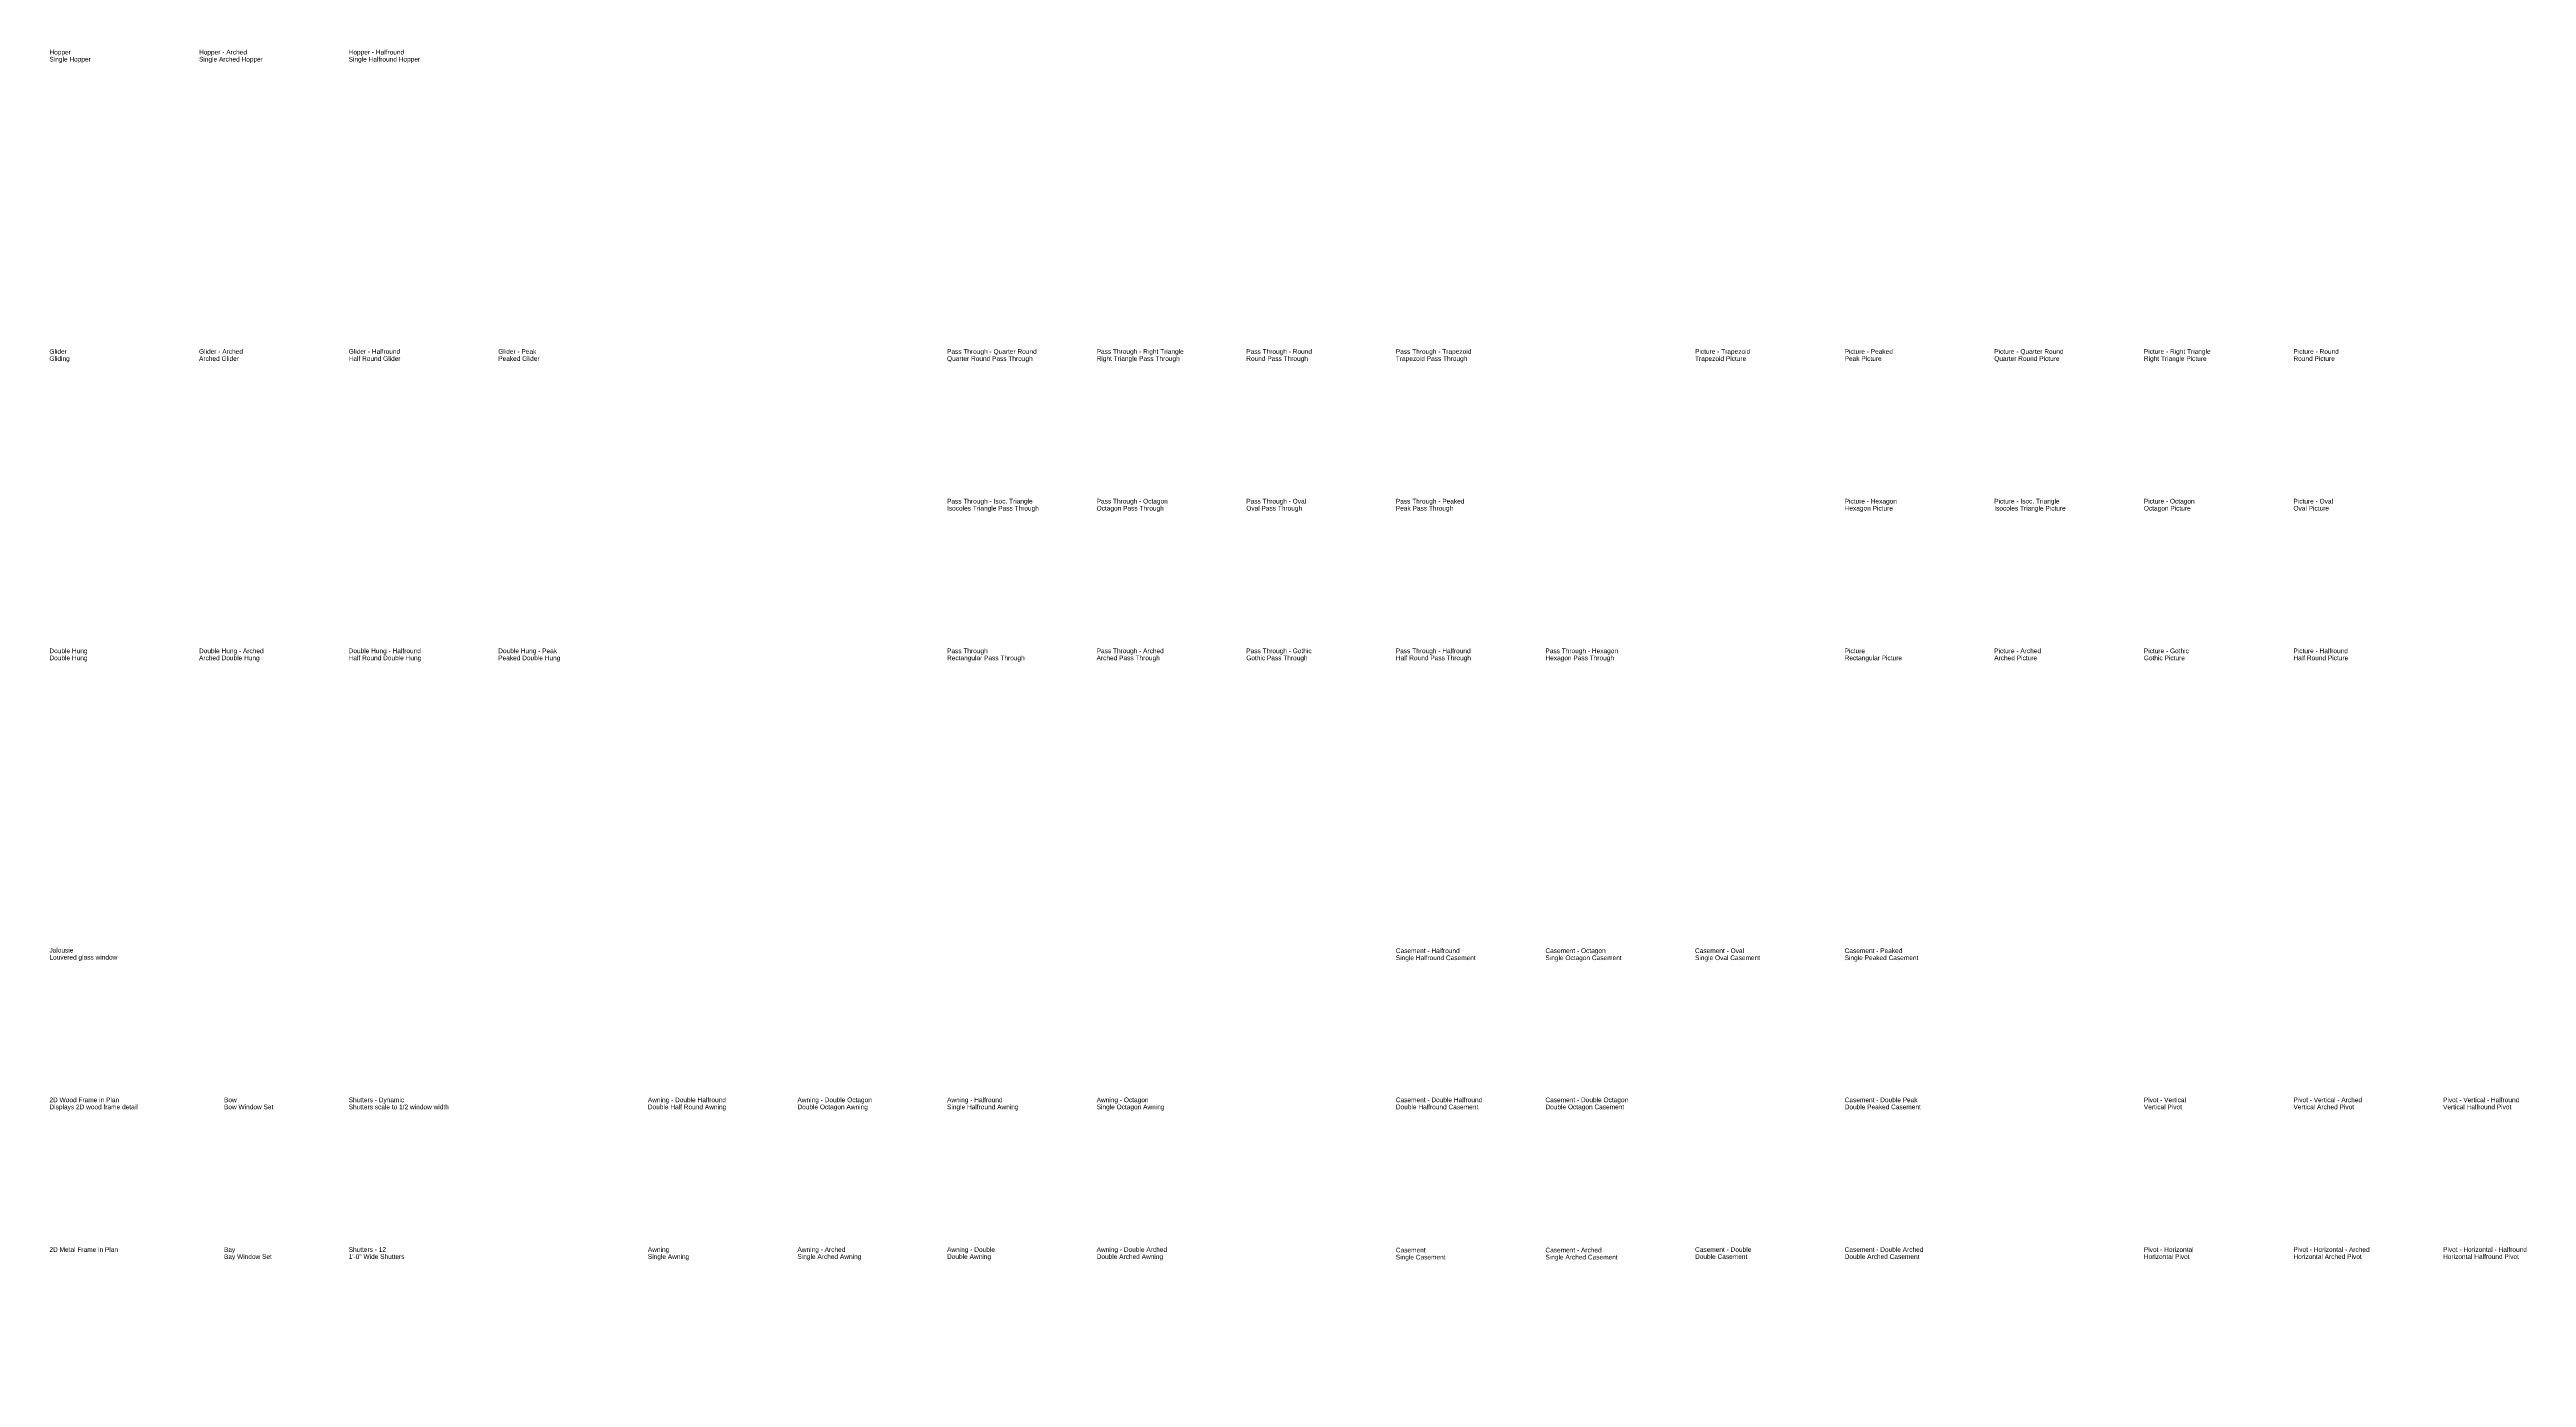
# Model space of a CAD drawing. Header units: inches. Extents: x 2 to 2386, y -111 to 1166.
import ezdxf

# ---------------------------------------------------------------- set-up
doc = ezdxf.new("R2010")
doc.units = ezdxf.units.IN
doc.header["$LTSCALE"] = 0.5
doc.header["$MEASUREMENT"] = 0
doc.styles.add('Titles', font='ARIAL.TTF', dxfattribs={"width": 0.75})

msp = doc.modelspace()

# ---------------------------------------------------------------- linework, layer by layer
at = {"layer": 'Defpoints'}
for p in [(463.2, -20.9, 36), (196.9, -111.3, -2)]:
    msp.add_point(p, dxfattribs=at)

# ---------------------------------------------------------------- texts
at = {"style": 'Titles'}
for s, p in [('Single Hopper', (1.7, 1154.7)), ('Hopper', (1.7, 1161.5)), ('Single Arched Hopper', (145.7, 1154.7)), ('Hopper - Arched', (145.7, 1161.5)), ('Single Halfround Hopper', (289.7, 1154.7)), ('Hopper - Halfround', (289.7, 1161.5)), ('Glider', (1.7, 873.5)), ('Gliding ', (1.7, 866.7)), ('Arched Glider ', (145.7, 866.7)), ('Glider - Arched', (145.7, 873.5)), ('Glider - Halfround', (289.7, 873.5)), ('Half Round Glider ', (289.7, 866.7)), ('Glider - Peak', (433.7, 873.5)), ('Peaked Glider ', (433.7, 866.7)), ('Quarter Round Pass Through ', (865.7, 866.7)), ('Pass Through - Quarter Round', (865.7, 873.5)), ('Pass Through - Right Triangle', (1009.7, 873.5)), ('Right Triangle Pass Through ', (1009.7, 866.7)), ('Pass Through - Round', (1153.7, 873.5)), ('Round Pass Through ', (1153.7, 866.7)), ('Trapezoid Pass Through ', (1297.7, 866.7)), ('Pass Through - Trapezoid', (1297.7, 873.5)), ('Trapezoid Picture ', (1585.7, 866.7)), ('Picture - Trapezoid', (1585.7, 873.5)), ('Picture - Peaked', (1729.7, 873.5)), ('Peak Picture ', (1729.7, 866.7)), ('Quarter Round Picture ', (1873.7, 866.7)), ('Picture - Quarter Round', (1873.7, 873.5)), ('Picture - Right Triangle', (2017.7, 873.5)), ('Right Triangle Picture ', (2017.7, 866.7)), ('Picture - Round', (2161.7, 873.5)), ('Round Picture ', (2161.7, 866.7)), ('Pass Through - Isoc. Triangle', (865.7, 729.5)), ('Isocoles Triangle Pass Through ', (865.7, 722.7)), ('Octagon Pass Through ', (1009.7, 722.7)), ('Pass Through - Octagon', (1009.7, 729.5)), ('Oval Pass Through ', (1153.7, 722.7)), ('Pass Through - Oval', (1153.7, 729.5)), ('Pass Through - Peaked', (1297.7, 729.5)), ('Peak Pass Through ', (1297.7, 722.7)), ('Picture - Hexagon', (1729.7, 729.5)), ('Hexagon Picture ', (1729.7, 722.7)), ('Picture - Isoc. Triangle', (1873.7, 729.5)), ('Isocoles Triangle Picture ', (1873.7, 722.7)), ('Octagon Picture ', (2017.7, 722.7)), ('Picture - Octagon', (2017.7, 729.5)), ('Oval Picture ', (2161.7, 722.7)), ('Picture - Oval', (2161.7, 729.5)), ('Double Hung', (1.7, 585.5)), ('Double Hung ', (1.7, 578.7)), ('Arched Double Hung ', (145.7, 578.7)), ('Double Hung - Arched', (145.7, 585.5)), ('Double Hung - Halfround', (289.7, 585.5)), ('Half Round Double Hung ', (289.7, 578.7)), ('Double Hung - Peak', (433.7, 585.5)), ('Peaked Double Hung ', (433.7, 578.7)), ('Pass Through', (865.7, 585.5)), ('Rectangular Pass Through ', (865.7, 578.7)), ('Arched Pass Through ', (1009.7, 578.7)), ('Pass Through - Arched', (1009.7, 585.5)), ('Gothic Pass Through ', (1153.7, 578.7)), ('Pass Through - Gothic', (1153.7, 585.5)), ('Pass Through - Halfround', (1297.7, 585.5)), ('Half Round Pass Through ', (1297.7, 578.7)), ('Pass Through - Hexagon', (1441.7, 585.5)), ('Hexagon Pass Through ', (1441.7, 578.7)), ('Picture', (1729.7, 585.5)), ('Rectangular Picture ', (1729.7, 578.7)), ('Arched Picture ', (1873.7, 578.7)), ('Picture - Arched', (1873.7, 585.5)), ('Gothic Picture ', (2017.7, 578.7)), ('Picture - Gothic', (2017.7, 585.5)), ('Picture - Halfround', (2161.7, 585.5)), ('Half Round Picture ', (2161.7, 578.7)), ('Jalousie', (1.7, 297.5)), ('Louvered glass window', (1.7, 290.7)), ('Casement - Halfround', (1297.7, 297)), ('Single Halfround Casement ', (1297.7, 290.2)), ('Casement - Octagon', (1441.7, 297)), ('Single Octagon Casement ', (1441.7, 290.2)), ('Casement - Oval', (1585.7, 297)), ('Single Oval Casement ', (1585.7, 290.2)), ('Casement - Peaked', (1729.7, 297)), ('Single Peaked Casement ', (1729.7, 290.2)), ('2D Wood Frame in Plan', (1.7, 153.5)), ('Displays 2D wood frame detail', (1.7, 146.7)), ('Bow', (169.7, 153.5)), ('Bow Window Set', (169.7, 146.7)), ('Shutters - Dynamic', (289.7, 153.5)), ('Shutters scale to 1/2 window width', (289.7, 146.7)), ('Awning - Double Halfround', (577.7, 153.5)), ('Double Half Round Awning ', (577.7, 146.7)), ('Awning - Double Octagon', (721.7, 153.5)), ('Double Octagon Awning ', (721.7, 146.7)), ('Awning - Halfround', (865.7, 153.5)), ('Single Halfround Awning', (865.7, 146.7)), ('Awning - Octagon', (1009.7, 153.5)), ('Single Octagon Awning', (1009.7, 146.7)), ('Casement - Double Halfround', (1297.7, 153.5)), ('Double Halfround Casement ', (1297.7, 146.7)), ('Casement - Double Octagon', (1441.7, 153.5)), ('Double Octagon Casement ', (1441.7, 146.7)), ('Casement - Double Peak', (1729.7, 153.5)), ('Double Peaked Casement ', (1729.7, 146.7)), ('Vertical Pivot', (2017.7, 146.7)), ('Pivot - Vertical', (2017.7, 153.5)), ('Vertical Arched Pivot', (2161.7, 146.7)), ('Pivot - Vertical - Arched', (2161.7, 153.5)), ('Vertical Halfround Pivot', (2305.7, 146.7)), ('Pivot - Vertical - Halfround', (2305.7, 153.5)), ('2D Metal Frame in Plan', (1.7, 9.5)), ('Bay', (169.7, 9.5)), ('Bay Window Set', (169.7, 2.7)), ('Shutters - 12', (289.7, 9.5)), ('1\'-0" Wide Shutters', (289.7, 2.7)), ('Awning', (577.7, 9.5)), ('Single Awning', (577.7, 2.7)), ('Awning - Arched', (721.7, 9.5)), ('Single Arched Awning', (721.7, 2.7)), ('Awning - Double', (865.7, 9.5)), ('Double Awning ', (865.7, 2.7)), ('Awning - Double Arched', (1009.7, 9.5)), ('Double Arched Awning ', (1009.7, 2.7)), ('Casement', (1297.7, 9)), ('Single Casement ', (1297.7, 2.2)), ('Casement - Arched', (1441.7, 9)), ('Single Arched Casement ', (1441.7, 2.2)), ('Casement - Double', (1585.7, 9.5)), ('Double Casement ', (1585.7, 2.7)), ('Casement - Double Arched', (1729.7, 9.5)), ('Double Arched Casement ', (1729.7, 2.7)), ('Pivot - Horizontal', (2017.7, 9.5)), ('Horizontal Pivot', (2017.7, 2.7)), ('Pivot - Horizontal - Arched', (2161.7, 9.5)), ('Horizontal Arched Pivot', (2161.7, 2.7)), ('Pivot - Horizontal - Halfround', (2305.7, 9.5)), ('Horizontal Halfround Pivot', (2305.7, 2.7))]:
    msp.add_text(s, height=4.5, dxfattribs=at).set_placement(p)

doc.saveas('drawing.dxf')
